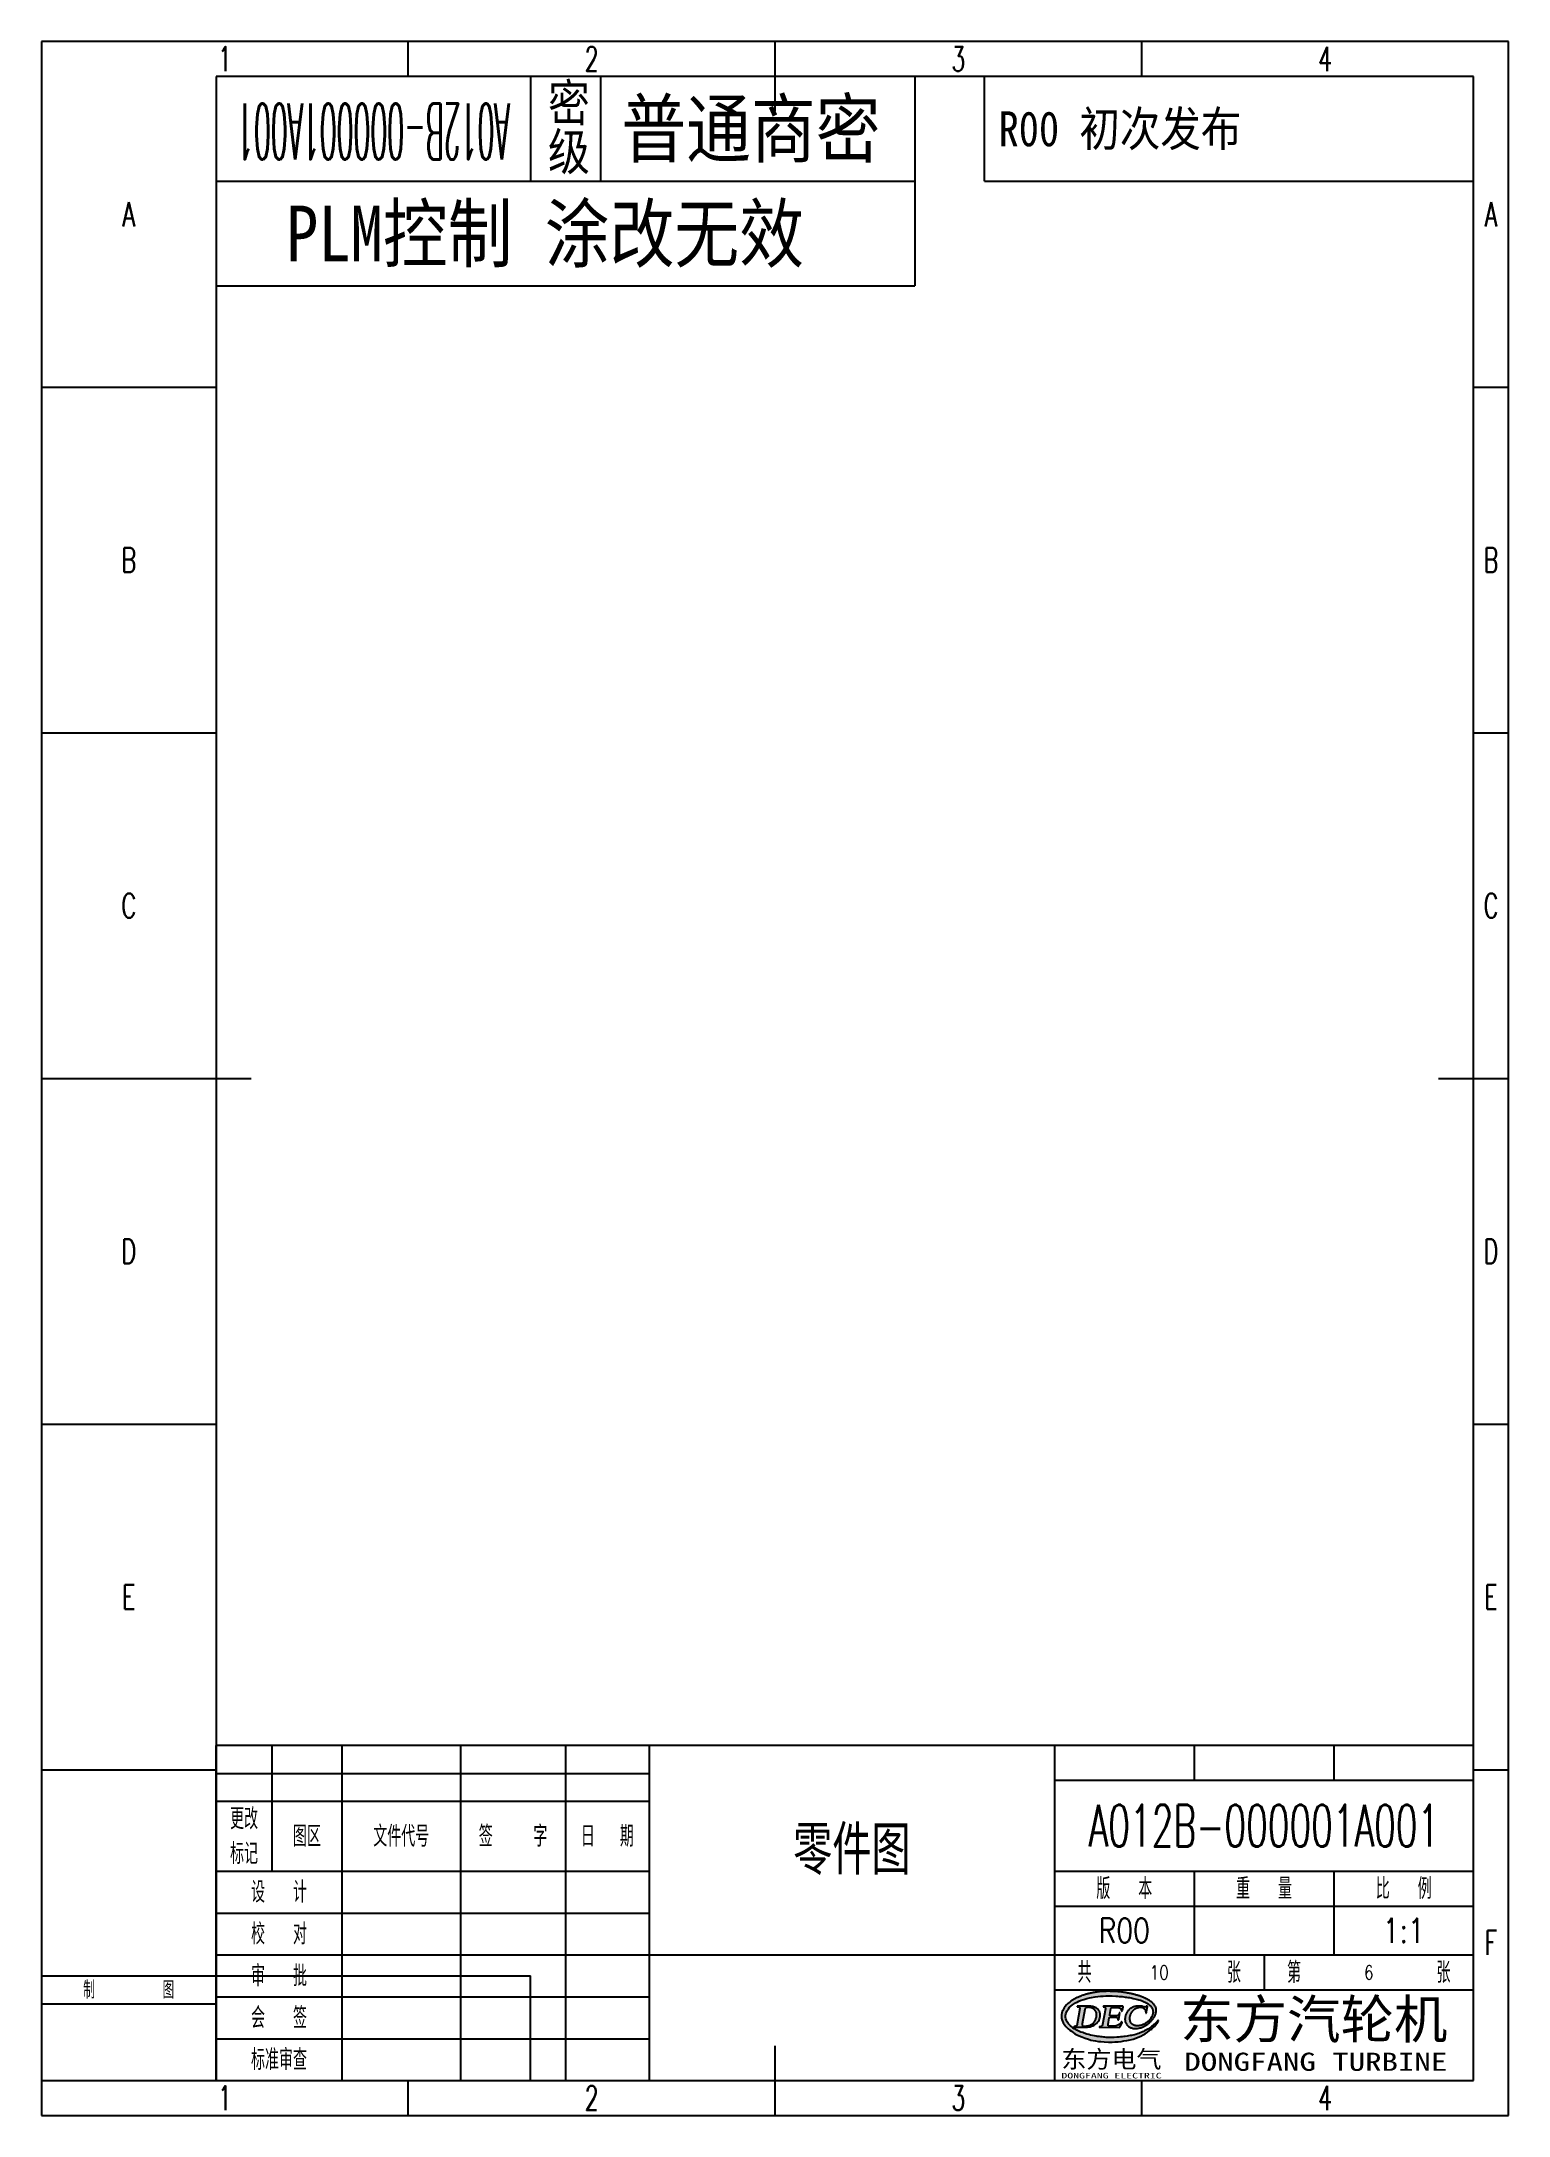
# Model space of a CAD drawing. Header units: millimetres. Extents: x 0 to 210, y 0 to 297.
import ezdxf
from ezdxf.enums import TextEntityAlignment as Align

# ---------------------------------------------------------------- set-up
doc = ezdxf.new("R2010")
doc.units = ezdxf.units.MM
doc.layers.add('PDM_Title', color=7, linetype='Continuous')
doc.styles.add('HZ', font='TXT.SHX', dxfattribs={"width": 0.667, "bigfont": 'HZTXT.SHX'})
doc.styles.add('pdmHT', font='SIMHEI.TTF')

# ---------------------------------------------------------------- blocks, each defined once
blk = doc.blocks.new('FitPDM_DWGFrame')
at = {"layer": 'PDM_Title'}
h = blk.add_hatch(color=2, dxfattribs=at)
h.paths.add_polyline_path([(148.2523, 15.6456), (148.2413, 15.6214), (148.2311, 15.599), (148.2437, 15.5754), (148.2556, 15.5533), (148.4718, 15.5535), (148.5135, 15.5293), (148.5547, 15.5055), (148.5859, 15.4603), (148.6223, 15.4077), (148.6289, 15.321), (148.2641, 13.1215), (148.2465, 13.0149), (148.1958, 12.9358), (148.1509, 12.8655), (148.0816, 12.797), (148.0027, 12.7544), (147.9086, 12.7529), (147.8229, 12.7339), (147.7541, 12.7188), (147.7339, 12.6724), (147.754, 12.6346), (147.7905, 12.6335), (149.504, 12.6335), (149.7114, 12.6452), (149.9226, 12.6838), (150.1291, 12.7216), (150.324, 12.7832), (150.482, 12.8478), (150.7003, 12.9566), (150.8751, 13.0717), (151.0142, 13.1835), (151.1687, 13.3507), (151.2947, 13.5115), (151.3803, 13.6606), (151.4492, 13.8395), (151.5063, 13.9877), (151.5335, 14.1988), (151.5402, 14.3801), (151.5284, 14.5662), (151.4981, 14.7475), (151.4377, 14.9194), (151.329, 15.0861), (151.1778, 15.2643), (150.9578, 15.4125), (150.7562, 15.5008), (150.4807, 15.5891), (150.2136, 15.6463), (149.9609, 15.6484)])
h.paths.add_polyline_path([(149.4508, 15.4115), (149.3983, 15.3464), (149.3719, 15.2712), (149.3359, 15.1691), (148.9932, 13.1381), (148.9683, 13.0326), (148.9674, 12.9388), (148.9742, 12.8804), (149.0489, 12.8316), (149.1391, 12.8029), (149.3206, 12.8014), (149.5174, 12.8068), (149.6397, 12.8249), (149.7729, 12.8447), (149.9065, 12.8824), (149.9974, 12.908), (150.096, 12.9358), (150.1813, 12.9782), (150.2776, 13.026), (150.3634, 13.0772), (150.4347, 13.1356), (150.5077, 13.1766), (150.5714, 13.2248), (150.6203, 13.2845), (150.68, 13.3573), (150.7176, 13.4201), (150.766, 13.501), (150.8059, 13.5674), (150.8324, 13.6116), (150.887, 13.7027), (150.9156, 13.7796), (150.9494, 13.8706), (150.976, 13.98), (150.9999, 14.0784), (151.0259, 14.1856), (151.0427, 14.2968), (151.0444, 14.3859), (151.0366, 14.4756), (151.0002, 14.6877), (150.9572, 14.8251), (150.9256, 14.8832), (150.8861, 14.9557), (150.844, 15.0101), (150.8145, 15.0604), (150.7626, 15.1205), (150.7189, 15.1709), (150.6593, 15.2245), (150.5753, 15.2915), (150.4972, 15.3231), (150.4016, 15.3721), (150.2673, 15.4241), (150.0767, 15.469), (149.938, 15.4857), (149.8072, 15.5013), (149.7179, 15.4904)], flags=0)
h.paths.add_polyline_path([(153.2065, 15.4518), (154.2414, 15.4392), (154.3114, 15.4126), (154.3879, 15.3787), (154.4401, 15.342), (154.4779, 15.3034), (154.5174, 15.2458), (154.5384, 15.2025), (154.5586, 15.1465), (154.5762, 15.044), (154.5997, 14.9714), (154.6157, 14.9517), (154.6358, 14.9502), (154.6677, 14.9534), (154.7064, 14.9777), (154.7399, 15.0204), (154.7588, 15.0734), (154.8327, 15.5401), (154.8267, 15.5885), (154.8074, 15.6177), (154.7796, 15.6406), (154.7521, 15.6536), (152.0239, 15.6536), (151.9846, 15.6254), (151.9796, 15.5875), (151.9964, 15.5529), (152.1208, 15.5418), (152.2098, 15.5213), (152.2769, 15.4803), (152.3123, 15.4314), (152.319, 15.3452), (152.3061, 15.2752), (151.8963, 13.0424), (151.871, 12.9634), (151.8354, 12.9017), (151.7933, 12.8463), (151.7488, 12.788), (151.6824, 12.7494), (151.6312, 12.7281), (151.5901, 12.7186), (151.4305, 12.7194), (151.4095, 12.7052), (151.4035, 12.6714), (151.4103, 12.6469), (151.4259, 12.6324), (154.307, 12.6262), (154.3491, 12.6382), (154.3978, 12.6784), (154.4228, 12.7081), (154.6782, 13.3009), (154.6921, 13.3336), (154.6904, 13.3651), (154.6728, 13.384), (154.6409, 13.3958), (154.5997, 13.3958), (154.5695, 13.3872), (154.533, 13.3502), (154.5013, 13.3019), (154.4661, 13.2484), (154.4278, 13.1898), (154.3474, 13.1307), (154.2455, 13.0557), (154.1653, 12.9967), (154.0985, 12.9555), (154.0217, 12.9082), (153.941, 12.872), (153.8822, 12.8405), (153.7999, 12.8231), (153.7243, 12.8058), (153.65, 12.7964), (152.8437, 12.79), (152.7759, 12.8141), (152.728, 12.8354), (152.7079, 12.8639), (152.7003, 12.9451), (152.7026, 13.055), (152.8571, 13.9885), (152.8654, 14.0383), (152.8826, 14.0664), (152.9086, 14.0876), (152.9781, 14.0957), (153.7105, 14.0957), (153.8321, 14.0795), (153.9304, 14.0566), (153.9933, 14.0117), (154.0319, 13.9604), (154.0715, 13.8997), (154.0858, 13.8414), (154.0823, 13.783), (154.0797, 13.7371), (154.0891, 13.6948), (154.1117, 13.6782), (154.1462, 13.6782), (154.18, 13.6883), (154.2069, 13.7057), (154.2244, 13.735), (154.3825, 14.6066), (154.3909, 14.6553), (154.3858, 14.6829), (154.3724, 14.6924), (154.3429, 14.7025), (154.3093, 14.7008), (154.2863, 14.6822), (154.2668, 14.6154), (154.248, 14.5503), (154.2303, 14.4896), (154.1973, 14.4415), (154.1548, 14.4044), (154.1187, 14.373), (154.0522, 14.3342), (153.9902, 14.298), (153.9229, 14.2743), (153.8651, 14.266), (152.9713, 14.2723), (152.9312, 14.2978), (152.9221, 14.3544), (152.9378, 14.4426), (153.0923, 15.313), (153.1014, 15.3629), (153.1165, 15.3864), (153.1375, 15.418)])
h.paths.add_polyline_path([(159.8166, 13.3903), (159.8619, 13.4507), (159.9029, 13.5055), (159.9092, 13.5236), (159.9121, 13.5425), (159.9111, 13.558), (159.8939, 13.5822), (159.8774, 13.6053), (159.8461, 13.6087), (159.8116, 13.5974), (159.7734, 13.565), (159.7296, 13.5074), (159.6867, 13.451), (159.6729, 13.4329), (159.5284, 13.2841), (159.3543, 13.1286), (159.2671, 13.0509), (159.174, 12.9666), (159.0614, 12.865), (158.9591, 12.7897), (158.8736, 12.7269), (158.7791, 12.6627), (158.5903, 12.5062), (158.46, 12.4295), (158.2715, 12.3187), (158.0881, 12.2107), (157.8958, 12.1153), (157.7274, 12.0317), (157.6362, 11.9864), (157.584, 11.9605), (157.409, 11.8989), (157.2558, 11.8275), (157.0602, 11.7553), (156.8745, 11.6866), (156.6605, 11.6229), (156.457, 11.5623), (156.2419, 11.5135), (156.0262, 11.4781), (155.8322, 11.4462), (155.6215, 11.3998), (155.4155, 11.3688), (155.1293, 11.3256), (154.9376, 11.2966), (154.7039, 11.2743), (154.471, 11.2521), (154.2081, 11.2271), (153.9156, 11.1991), (153.5675, 11.1826), (153.2058, 11.1802), (153.0281, 11.1664), (152.7902, 11.1641), (152.4015, 11.1814), (152.1973, 11.2044), (152.0613, 11.2198), (151.8258, 11.2463), (151.648, 11.2539), (151.4345, 11.2954), (151.137, 11.331), (150.954, 11.3781), (150.743, 11.4034), (150.4635, 11.4632), (150.1857, 11.5227), (149.9098, 11.5818), (149.6418, 11.6636), (149.2642, 11.7788), (149.0532, 11.8708), (148.7987, 11.9562), (148.5805, 12.0552), (148.4014, 12.1364), (148.2212, 12.2181), (148.0458, 12.3269), (147.8225, 12.4328), (147.6386, 12.564), (147.4761, 12.68), (147.3174, 12.8334), (147.1736, 12.9722), (147.023, 13.151), (146.936, 13.2543), (146.8123, 13.4395), (146.719, 13.6237), (146.6479, 13.8492), (146.6062, 14.0749), (146.6013, 14.335), (146.6381, 14.5607), (146.7043, 14.7956), (146.7873, 14.9521), (146.8704, 15.1088), (147.013, 15.2997), (147.1576, 15.4935), (147.3367, 15.6611), (147.5893, 15.8591), (147.8886, 16.0525), (147.9909, 16.1187), (148.2319, 16.2413), (148.4782, 16.3666), (148.8467, 16.5151), (149.2294, 16.6234), (149.6311, 16.7369), (150.0065, 16.8431), (150.3159, 16.9042), (150.8284, 16.981), (151.2307, 17.0414), (151.6182, 17.0755), (151.9976, 17.1088), (152.3374, 17.1387), (153.2491, 17.1307), (153.796, 17.0985), (154.0159, 17.085), (154.2649, 17.0563), (154.4673, 17.0447), (154.7038, 17.0312), (154.9171, 16.9963), (155.1064, 16.9653), (155.3402, 16.9445), (155.5217, 16.9111), (155.7547, 16.8847), (155.9937, 16.8325), (156.2561, 16.7753), (156.5154, 16.7188), (156.7086, 16.661), (156.9281, 16.6122), (157.1005, 16.5739), (157.2971, 16.5301), (157.4628, 16.4672), (157.6467, 16.3973), (157.7632, 16.3337), (157.8681, 16.2958), (157.9759, 16.2497), (158.0655, 16.1887), (158.1465, 16.1461), (158.2483, 16.0925), (158.3585, 16.0162), (158.4585, 15.947), (158.5333, 15.8758), (158.6191, 15.8136), (158.6872, 15.7417), (158.8023, 15.649), (158.8672, 15.5576), (158.9065, 15.4833), (158.9538, 15.416), (158.998, 15.3412), (159.0351, 15.2786), (159.0568, 15.1973), (159.0863, 15.1133), (159.1054, 15.0046), (159.1115, 14.821), (159.1092, 14.6664), (159.0901, 14.5426), (159.0607, 14.454), (159.0414, 14.3631), (159.0095, 14.2624), (158.9538, 14.1495), (158.9047, 14.0765), (158.8229, 13.9401), (158.745, 13.8382), (158.6788, 13.7386), (158.5718, 13.6357), (158.4907, 13.5576), (158.4026, 13.4734), (158.3364, 13.41), (158.2287, 13.3313), (158.1463, 13.271), (158.0604, 13.2082), (157.9675, 13.1574), (157.8363, 13.0993), (157.759, 13.0551), (157.6787, 13.0194), (157.5935, 12.9735), (157.4898, 12.9349), (157.3531, 12.9078), (157.2201, 12.8815), (157.0711, 12.8432), (156.8743, 12.8408), (156.653, 12.8448), (156.558, 12.8719), (156.4402, 12.8961), (156.3595, 12.9349), (156.2891, 12.9686), (156.2208, 13.0114), (156.1585, 13.0505), (156.1203, 13.0891), (156.0803, 13.1172), (156.0441, 13.1414), (156.0098, 13.1886), (155.9815, 13.2274), (155.9601, 13.2732), (155.9258, 13.3152), (155.8951, 13.3786), (155.8767, 13.4372), (155.8553, 13.5054), (155.8404, 13.5822), (155.8238, 13.6676), (155.8059, 13.7595), (155.7895, 13.8969), (155.7895, 14.0288), (155.8164, 14.1283), (155.8258, 14.1991), (155.8424, 14.2728), (155.8749, 14.3551), (155.9012, 14.4408), (155.9253, 14.5191), (155.9633, 14.5806), (155.986, 14.6398), (156.0185, 14.7003), (156.0387, 14.7579), (156.0596, 14.7918), (156.0959, 14.8298), (156.1174, 14.8665), (156.1567, 14.9), (156.1806, 14.9203), (156.1934, 14.9472), (156.2149, 14.9742), (156.2351, 15.0099), (156.2528, 15.0261), (156.2725, 15.0513), (156.3154, 15.0888), (156.3547, 15.1435), (156.4543, 15.213), (156.5312, 15.2667), (156.6273, 15.3236), (156.7168, 15.3765), (156.7965, 15.4133), (156.8664, 15.4357), (156.9784, 15.4717), (157.0595, 15.4902), (157.1196, 15.5195), (157.2331, 15.5224), (157.3833, 15.5172), (157.463, 15.5004), (157.5525, 15.4671), (157.6322, 15.4464), (157.7101, 15.4112), (157.772, 15.3732), (157.8192, 15.3312), (157.8744, 15.2822), (157.9202, 15.2248), (157.9596, 15.1754), (157.9851, 15.1269), (158.0011, 15.0757), (158.0269, 15.0222), (158.03, 14.9548), (158.0539, 14.8634), (158.068, 14.7811), (158.0717, 14.7011), (158.0833, 14.6844), (158.0993, 14.6775), (158.1361, 14.6723), (158.1526, 14.6815), (158.1655, 14.7028), (158.1686, 14.7823), (158.1809, 14.8968), (158.2995, 15.6083), (158.2995, 15.6417), (158.2804, 15.663), (158.2553, 15.6785), (158.2155, 15.6791), (158.178, 15.6641), (158.1535, 15.6417), (158.1333, 15.6123), (158.1156, 15.5866), (158.0879, 15.5709), (158.0443, 15.5536), (157.9997, 15.5359), (157.9512, 15.5385), (157.8807, 15.5488), (157.8218, 15.5673), (157.7305, 15.5868), (157.6254, 15.6093), (157.5404, 15.641), (157.4306, 15.6538), (157.3148, 15.6613), (157.1621, 15.6786), (157.0035, 15.6808), (156.8422, 15.6635), (156.6803, 15.6526), (156.578, 15.633), (156.4958, 15.6082), (156.3873, 15.5846), (156.2978, 15.5519), (156.2248, 15.5162), (156.153, 15.4955), (156.0599, 15.4411), (155.9706, 15.3889), (155.9038, 15.3499), (155.8489, 15.3006), (155.801, 15.2575), (155.7355, 15.2131), (155.656, 15.1297), (155.5814, 15.0515), (155.5241, 14.9777), (155.4817, 14.9231), (155.4254, 14.8656), (155.3809, 14.7971), (155.3423, 14.724), (155.3037, 14.6509), (155.2656, 14.5576), (155.2294, 14.4886), (155.1924, 14.3868), (155.171, 14.3056), (155.1654, 14.2475), (155.1458, 14.1957), (155.1351, 14.0928), (155.1124, 14.0047), (155.1075, 13.9299), (155.1014, 13.8384), (155.0895, 13.8044), (155.0987, 13.7699), (155.1086, 13.6755), (155.1176, 13.5883), (155.1447, 13.4965), (155.145, 13.408), (155.1634, 13.332), (155.2051, 13.2325), (155.2511, 13.1576), (155.3015, 13.0756), (155.3402, 13.0247), (155.3886, 12.9611), (155.4359, 12.9153), (155.4978, 12.8469), (155.5474, 12.7919), (155.6201, 12.7394), (155.6998, 12.6817), (155.7771, 12.6346), (155.8501, 12.6047), (155.9211, 12.5755), (156.0365, 12.5361), (156.1528, 12.4965), (156.2688, 12.4772), (156.4172, 12.4662), (156.5684, 12.4628), (156.742, 12.4715), (156.906, 12.4796), (157.0687, 12.5014), (157.222, 12.5348), (157.3307, 12.5585), (157.4141, 12.5767), (157.4875, 12.61), (157.6114, 12.6514), (157.6788, 12.6952), (157.7678, 12.7274), (157.8695, 12.7861), (157.94, 12.8327), (158.0142, 12.8716), (158.1099, 12.9251), (158.1828, 12.9868), (158.2858, 13.0523), (158.3545, 13.1036), (158.414, 13.148), (158.4569, 13.1715), (158.5323, 13.2394), (158.6071, 13.2923), (158.6728, 13.3505), (158.7249, 13.4063), (158.7684, 13.4413), (158.8272, 13.4989), (158.8487, 13.5398), (158.9085, 13.5904), (158.9447, 13.6468), (158.9839, 13.6716), (159.0066, 13.7073), (159.0428, 13.7424), (159.0636, 13.7827), (159.0974, 13.827), (159.1372, 13.869), (159.1611, 13.9133), (159.2005, 13.9692), (159.2391, 14.0325), (159.2771, 14.0716), (159.3126, 14.1389), (159.3593, 14.1862), (159.3806, 14.2366), (159.3984, 14.2844), (159.4186, 14.3466), (159.437, 14.4031), (159.4731, 14.4795), (159.4991, 14.5501), (159.5187, 14.629), (159.5359, 14.698), (159.5572, 14.7836), (159.5728, 14.8723), (159.5764, 15.0347), (159.5697, 15.248), (159.5513, 15.3654), (159.5175, 15.4527), (159.4935, 15.5357), (159.4555, 15.5926), (159.4316, 15.6536), (159.3905, 15.7187), (159.3356, 15.7917), (159.2967, 15.8435), (159.2555, 15.8982), (159.2019, 15.9529), (159.1382, 16.0433), (159.0642, 16.1047), (159.0018, 16.1709), (158.9379, 16.2146), (158.8644, 16.2797), (158.7907, 16.3449), (158.7106, 16.3982), (158.6475, 16.4494), (158.5696, 16.4885), (158.5046, 16.5288), (158.4126, 16.5794), (158.3354, 16.622), (158.2686, 16.6564), (158.1964, 16.6935), (158.116, 16.7277), (158.0571, 16.7663), (158.0161, 16.7841), (157.9559, 16.8014), (157.8572, 16.8592), (157.7647, 16.8921), (157.6875, 16.9295), (157.5887, 16.9634), (157.509, 17.0025), (157.427, 17.0265), (157.3509, 17.0599), (157.2663, 17.0979), (157.1848, 17.1157), (157.0891, 17.1508), (157.005, 17.1727), (156.9193, 17.2075), (156.8242, 17.2409), (156.7212, 17.2575), (156.625, 17.292), (156.5323, 17.3162), (156.4276, 17.3366), (156.3295, 17.3735), (156.2173, 17.3936), (156.1207, 17.4109), (156.0352, 17.431), (155.9518, 17.4506), (155.8206, 17.4697), (155.739, 17.4887), (155.6447, 17.5036), (155.5686, 17.5255), (155.4577, 17.5441), (155.3811, 17.5643), (155.2652, 17.5815), (155.1131, 17.5982), (155.0034, 17.6185), (154.9117, 17.6354), (154.8043, 17.6552), (154.6656, 17.6703), (154.4909, 17.6892), (154.3421, 17.7053), (154.1396, 17.7273), (153.9489, 17.7383), (153.7472, 17.7429), (153.5438, 17.7538), (153.2722, 17.7625), (152.9627, 17.7723), (152.6075, 17.7836), (152.3732, 17.775), (152.1047, 17.7531), (151.8784, 17.752), (151.619, 17.7405), (151.4101, 17.7208), (151.2409, 17.6903), (151.0545, 17.6706), (150.9012, 17.6481), (150.7988, 17.6251), (150.7112, 17.6054), (150.6059, 17.5928), (150.4772, 17.5708), (150.3937, 17.553), (150.2532, 17.523), (150.1427, 17.4993), (150.0578, 17.4758), (149.9462, 17.4522), (149.8219, 17.4319), (149.7348, 17.4077), (149.6468, 17.3834), (149.5432, 17.3546), (149.4339, 17.3243), (149.3258, 17.2942), (149.2388, 17.2562), (149.1762, 17.2383), (149.0923, 17.2144), (148.9941, 17.1739), (148.9082, 17.1567), (148.8469, 17.1201), (148.7789, 17.0988), (148.6954, 17.0649), (148.6036, 17.0275), (148.5178, 16.9926), (148.4272, 16.9556), (148.3401, 16.9201), (148.2543, 16.877), (148.1675, 16.8336), (148.0812, 16.7902), (147.9955, 16.7472), (147.9085, 16.7085), (147.8362, 16.6613), (147.7454, 16.6193), (147.665, 16.5704), (147.5707, 16.5249), (147.5008, 16.4797), (147.4286, 16.4328), (147.3537, 16.3743), (147.2444, 16.3015), (147.0873, 16.171), (146.9121, 16.0179), (146.707, 15.8386), (146.5452, 15.6347), (146.3876, 15.4359), (146.2927, 15.2387), (146.1871, 15.0197), (146.1206, 14.8816), (146.072, 14.6714), (146.0228, 14.4596), (146.013, 14.3009), (146.0065, 14.1948), (146, 14.0894), (146.0058, 13.9982), (146.0621, 13.7346), (146.1405, 13.5274), (146.2682, 13.2705), (146.3858, 13.0979), (146.506, 12.9217), (146.6556, 12.7479), (146.8071, 12.5721), (146.9843, 12.4096), (147.1816, 12.2285), (147.4209, 12.0625), (147.6834, 11.8802), (147.932, 11.7078), (148.1856, 11.5747), (148.5265, 11.4251), (148.9038, 11.2595), (149.3825, 11.0751), (149.8698, 10.9209), (150.2122, 10.8125), (150.564, 10.7394), (150.8882, 10.6721), (151.2875, 10.622), (151.6254, 10.5796), (152.1366, 10.5461), (152.7586, 10.5051), (153.2672, 10.5), (153.6351, 10.5368), (154.1224, 10.5622), (154.554, 10.622), (154.952, 10.6772), (155.3852, 10.7372), (155.8488, 10.8522), (156.2655, 10.9556), (156.6606, 11.0986), (156.9855, 11.2161), (157.3509, 11.3835), (157.699, 11.5429), (158.0009, 11.715), (158.3395, 11.9372), (158.6266, 12.1536), (158.8215, 12.3007), (158.9216, 12.3761), (158.9989, 12.4529), (159.1367, 12.5864), (159.3182, 12.7706), (159.461, 12.9528), (159.5626, 13.0826), (159.6732, 13.1984)])
at = {"layer": 'PDM_Title', "color": 2}
for p, q in [((210, 297), (0, 297)), ((0, 297), (0, 0)), ((52.5, 292), (52.5, 297)), ((157.5, 292), (157.5, 297)), ((210, 0), (210, 297)), ((0, 247.5), (25, 247.5)), ((205, 247.5), (210, 247.5)), ((0, 198), (25, 198)), ((205, 198), (210, 198)), ((0, 99), (25, 99)), ((205, 99), (210, 99)), ((33, 35), (33, 53)), ((43, 53), (43, 5)), ((60, 53), (60, 5)), ((75, 53), (75, 5)), ((87, 53), (87, 5)), ((145, 53), (145, 23)), ((145, 53), (145, 5)), ((165, 53), (165, 48)), ((185, 53), (185, 48)), ((0, 49.5), (25, 49.5)), ((25, 49), (87, 49)), ((145, 48), (205, 48)), ((205, 49.5), (210, 49.5)), ((25, 45), (87, 45)), ((25, 35), (87, 35)), ((145, 35), (205, 35)), ((165, 35), (165, 23)), ((185, 35), (185, 23)), ((145, 30), (205, 30)), ((25, 29), (87, 29)), ((25, 23), (87, 23)), ((87, 23), (145, 23)), ((145, 23), (205, 23)), ((175, 23), (175, 18)), ((0, 20), (25, 20)), ((145, 18), (205, 18)), ((0, 16), (25, 16)), ((25, 17), (87, 17)), ((146.1206, 14.8816), (146.072, 14.6714)), ((146.1871, 15.0197), (146.1206, 14.8816)), ((146.2927, 15.2387), (146.1871, 15.0197)), ((146.3876, 15.4359), (146.2927, 15.2387)), ((146.5452, 15.6347), (146.3876, 15.4359)), ((146.707, 15.8386), (146.5452, 15.6347)), ((146.7043, 14.7956), (146.7873, 14.9521)), ((146.9121, 16.0179), (146.707, 15.8386)), ((146.7873, 14.9521), (146.8704, 15.1088)), ((146.8704, 15.1088), (147.013, 15.2997)), ((147.0873, 16.171), (146.9121, 16.0179)), ((147.013, 15.2997), (147.1576, 15.4935)), ((147.2444, 16.3015), (147.0873, 16.171)), ((147.1576, 15.4935), (147.3367, 15.6611)), ((147.3537, 16.3743), (147.2444, 16.3015)), ((147.3367, 15.6611), (147.5893, 15.8591)), ((147.4286, 16.4328), (147.3537, 16.3743)), ((147.5008, 16.4797), (147.4286, 16.4328)), ((147.5707, 16.5249), (147.5008, 16.4797)), ((147.665, 16.5704), (147.5707, 16.5249)), ((147.5893, 15.8591), (147.8886, 16.0525)), ((147.7454, 16.6193), (147.665, 16.5704)), ((147.8362, 16.6613), (147.7454, 16.6193)), ((147.9085, 16.7085), (147.8362, 16.6613)), ((147.8886, 16.0525), (147.9909, 16.1187)), ((147.9955, 16.7472), (147.9085, 16.7085)), ((147.9909, 16.1187), (148.2319, 16.2413)), ((148.0812, 16.7902), (147.9955, 16.7472)), ((148.1675, 16.8336), (148.0812, 16.7902)), ((148.2543, 16.877), (148.1675, 16.8336)), ((148.2413, 15.6214), (148.2311, 15.599)), ((148.2311, 15.599), (148.2437, 15.5754)), ((148.2319, 16.2413), (148.4782, 16.3666)), ((148.2523, 15.6456), (148.2413, 15.6214)), ((148.2437, 15.5754), (148.2556, 15.5533)), ((149.9609, 15.6484), (148.2523, 15.6456)), ((148.3401, 16.9201), (148.2543, 16.877)), ((148.2556, 15.5533), (148.4718, 15.5535)), ((148.6289, 15.321), (148.2641, 13.1215)), ((148.4272, 16.9556), (148.3401, 16.9201)), ((148.5178, 16.9926), (148.4272, 16.9556)), ((148.4718, 15.5535), (148.5135, 15.5293)), ((148.4782, 16.3666), (148.8467, 16.5151)), ((148.5135, 15.5293), (148.5547, 15.5055)), ((148.6036, 17.0275), (148.5178, 16.9926)), ((148.5547, 15.5055), (148.5859, 15.4603)), ((148.5859, 15.4603), (148.6223, 15.4077)), ((148.6954, 17.0649), (148.6036, 17.0275)), ((148.6223, 15.4077), (148.6289, 15.321)), ((148.7789, 17.0988), (148.6954, 17.0649)), ((148.8469, 17.1201), (148.7789, 17.0988)), ((148.8467, 16.5151), (149.2294, 16.6234)), ((148.9082, 17.1567), (148.8469, 17.1201)), ((148.9941, 17.1739), (148.9082, 17.1567)), ((149.3359, 15.1691), (148.9932, 13.1381)), ((149.0923, 17.2144), (148.9941, 17.1739)), ((149.1762, 17.2383), (149.0923, 17.2144)), ((149.2388, 17.2562), (149.1762, 17.2383)), ((149.2294, 16.6234), (149.6311, 16.7369)), ((149.3258, 17.2942), (149.2388, 17.2562)), ((149.4339, 17.3243), (149.3258, 17.2942)), ((149.3719, 15.2712), (149.3359, 15.1691)), ((149.3983, 15.3464), (149.3719, 15.2712)), ((149.4508, 15.4115), (149.3983, 15.3464)), ((149.5432, 17.3546), (149.4339, 17.3243)), ((149.7179, 15.4904), (149.4508, 15.4115)), ((149.6468, 17.3834), (149.5432, 17.3546)), ((149.6311, 16.7369), (150.0065, 16.8431)), ((149.7348, 17.4077), (149.6468, 17.3834)), ((149.8072, 15.5013), (149.7179, 15.4904)), ((149.8219, 17.4319), (149.7348, 17.4077)), ((149.938, 15.4857), (149.8072, 15.5013)), ((149.9462, 17.4522), (149.8219, 17.4319)), ((150.0767, 15.469), (149.938, 15.4857)), ((150.0578, 17.4758), (149.9462, 17.4522)), ((150.2136, 15.6463), (149.9609, 15.6484)), ((150.0065, 16.8431), (150.3159, 16.9042)), ((150.1427, 17.4993), (150.0578, 17.4758)), ((150.2673, 15.4241), (150.0767, 15.469)), ((150.2532, 17.523), (150.1427, 17.4993)), ((150.4807, 15.5891), (150.2136, 15.6463)), ((150.3937, 17.553), (150.2532, 17.523)), ((150.4016, 15.3721), (150.2673, 15.4241)), ((150.3159, 16.9042), (150.8284, 16.981)), ((150.4772, 17.5708), (150.3937, 17.553)), ((150.4972, 15.3231), (150.4016, 15.3721)), ((150.6059, 17.5928), (150.4772, 17.5708)), ((150.7562, 15.5008), (150.4807, 15.5891)), ((150.5753, 15.2915), (150.4972, 15.3231)), ((150.6593, 15.2245), (150.5753, 15.2915)), ((150.7112, 17.6054), (150.6059, 17.5928)), ((150.7189, 15.1709), (150.6593, 15.2245)), ((150.7988, 17.6251), (150.7112, 17.6054)), ((150.7626, 15.1205), (150.7189, 15.1709)), ((150.9578, 15.4125), (150.7562, 15.5008)), ((150.8145, 15.0604), (150.7626, 15.1205)), ((150.9012, 17.6481), (150.7988, 17.6251)), ((150.844, 15.0101), (150.8145, 15.0604)), ((150.8284, 16.981), (151.2307, 17.0414)), ((150.8861, 14.9557), (150.844, 15.0101)), ((150.9256, 14.8832), (150.8861, 14.9557)), ((151.0545, 17.6706), (150.9012, 17.6481)), ((150.9572, 14.8251), (150.9256, 14.8832)), ((151.1778, 15.2643), (150.9578, 15.4125)), ((151.2409, 17.6903), (151.0545, 17.6706)), ((151.329, 15.0861), (151.1778, 15.2643)), ((151.2307, 17.0414), (151.6182, 17.0755)), ((151.4101, 17.7208), (151.2409, 17.6903)), ((151.4377, 14.9194), (151.329, 15.0861)), ((151.619, 17.7405), (151.4101, 17.7208)), ((151.4981, 14.7475), (151.4377, 14.9194)), ((151.6182, 17.0755), (151.9976, 17.1088)), ((151.8784, 17.752), (151.619, 17.7405)), ((152.1047, 17.7531), (151.8784, 17.752)), ((152.3061, 15.2752), (151.8963, 13.0424)), ((151.9846, 15.6254), (151.9796, 15.5875)), ((151.9796, 15.5875), (151.9964, 15.5529)), ((152.0239, 15.6536), (151.9846, 15.6254)), ((151.9964, 15.5529), (152.1208, 15.5418)), ((151.9976, 17.1088), (152.3374, 17.1387)), ((154.7521, 15.6536), (152.0239, 15.6536)), ((152.3732, 17.775), (152.1047, 17.7531)), ((152.1208, 15.5418), (152.2098, 15.5213)), ((152.2098, 15.5213), (152.2769, 15.4803)), ((152.2769, 15.4803), (152.3123, 15.4314)), ((152.319, 15.3452), (152.3061, 15.2752)), ((152.3123, 15.4314), (152.319, 15.3452)), ((152.3374, 17.1387), (153.2491, 17.1307)), ((152.6075, 17.7836), (152.3732, 17.775)), ((152.9627, 17.7723), (152.6075, 17.7836)), ((152.9378, 14.4426), (153.0923, 15.313)), ((153.2722, 17.7625), (152.9627, 17.7723)), ((153.0923, 15.313), (153.1014, 15.3629)), ((153.1014, 15.3629), (153.1165, 15.3864)), ((153.1165, 15.3864), (153.1375, 15.418)), ((153.1375, 15.418), (153.2065, 15.4518)), ((153.2065, 15.4518), (154.2414, 15.4392)), ((153.2491, 17.1307), (153.796, 17.0985)), ((153.5438, 17.7538), (153.2722, 17.7625)), ((153.7472, 17.7429), (153.5438, 17.7538)), ((153.9489, 17.7383), (153.7472, 17.7429)), ((153.796, 17.0985), (154.0159, 17.085)), ((154.1396, 17.7273), (153.9489, 17.7383)), ((154.0159, 17.085), (154.2649, 17.0563)), ((154.3421, 17.7053), (154.1396, 17.7273)), ((154.2414, 15.4392), (154.3114, 15.4126)), ((154.2649, 17.0563), (154.4673, 17.0447)), ((154.3114, 15.4126), (154.3879, 15.3787)), ((154.4909, 17.6892), (154.3421, 17.7053)), ((154.3879, 15.3787), (154.4401, 15.342)), ((154.4401, 15.342), (154.4779, 15.3034)), ((154.4673, 17.0447), (154.7038, 17.0312)), ((154.4779, 15.3034), (154.5174, 15.2458)), ((154.6656, 17.6703), (154.4909, 17.6892)), ((154.5174, 15.2458), (154.5384, 15.2025)), ((154.5384, 15.2025), (154.5586, 15.1465)), ((154.5586, 15.1465), (154.5762, 15.044)), ((154.5762, 15.044), (154.5997, 14.9714)), ((154.5997, 14.9714), (154.6157, 14.9517)), ((154.6157, 14.9517), (154.6358, 14.9502)), ((154.6358, 14.9502), (154.6677, 14.9534)), ((154.8043, 17.6552), (154.6656, 17.6703)), ((154.6677, 14.9534), (154.7064, 14.9777)), ((154.7038, 17.0312), (154.9171, 16.9963)), ((154.7064, 14.9777), (154.7399, 15.0204)), ((154.7399, 15.0204), (154.7588, 15.0734)), ((154.7796, 15.6406), (154.7521, 15.6536)), ((154.7588, 15.0734), (154.8327, 15.5401)), ((154.8074, 15.6177), (154.7796, 15.6406)), ((154.9117, 17.6354), (154.8043, 17.6552)), ((154.8267, 15.5885), (154.8074, 15.6177)), ((154.8327, 15.5401), (154.8267, 15.5885)), ((155.0034, 17.6185), (154.9117, 17.6354)), ((154.9171, 16.9963), (155.1064, 16.9653)), ((155.1131, 17.5982), (155.0034, 17.6185)), ((155.1064, 16.9653), (155.3402, 16.9445)), ((155.2652, 17.5815), (155.1131, 17.5982)), ((155.3811, 17.5643), (155.2652, 17.5815)), ((155.3402, 16.9445), (155.5217, 16.9111)), ((155.4254, 14.8656), (155.3809, 14.7971)), ((155.4577, 17.5441), (155.3811, 17.5643)), ((155.4817, 14.9231), (155.4254, 14.8656)), ((155.5686, 17.5255), (155.4577, 17.5441)), ((155.5241, 14.9777), (155.4817, 14.9231)), ((155.5217, 16.9111), (155.7547, 16.8847)), ((155.5814, 15.0515), (155.5241, 14.9777)), ((155.6447, 17.5036), (155.5686, 17.5255)), ((155.656, 15.1297), (155.5814, 15.0515)), ((155.739, 17.4887), (155.6447, 17.5036)), ((155.7355, 15.2131), (155.656, 15.1297)), ((155.801, 15.2575), (155.7355, 15.2131)), ((155.8206, 17.4697), (155.739, 17.4887)), ((155.7547, 16.8847), (155.9937, 16.8325)), ((155.8489, 15.3006), (155.801, 15.2575)), ((155.9518, 17.4506), (155.8206, 17.4697)), ((155.9038, 15.3499), (155.8489, 15.3006)), ((155.9706, 15.3889), (155.9038, 15.3499)), ((156.0352, 17.431), (155.9518, 17.4506)), ((156.0599, 15.4411), (155.9706, 15.3889)), ((155.9937, 16.8325), (156.2561, 16.7753)), ((156.1207, 17.4109), (156.0352, 17.431)), ((156.153, 15.4955), (156.0599, 15.4411)), ((156.0959, 14.8298), (156.1174, 14.8665)), ((156.1174, 14.8665), (156.1567, 14.9)), ((156.2173, 17.3936), (156.1207, 17.4109)), ((156.2248, 15.5162), (156.153, 15.4955)), ((156.1567, 14.9), (156.1806, 14.9203)), ((156.1806, 14.9203), (156.1934, 14.9472)), ((156.1934, 14.9472), (156.2149, 14.9742)), ((156.2149, 14.9742), (156.2351, 15.0099)), ((156.3295, 17.3735), (156.2173, 17.3936)), ((156.2978, 15.5519), (156.2248, 15.5162)), ((156.2351, 15.0099), (156.2528, 15.0261)), ((156.2528, 15.0261), (156.2725, 15.0513)), ((156.2561, 16.7753), (156.5154, 16.7188)), ((156.2725, 15.0513), (156.3154, 15.0888)), ((156.3873, 15.5846), (156.2978, 15.5519)), ((156.3154, 15.0888), (156.3547, 15.1435)), ((156.4276, 17.3366), (156.3295, 17.3735)), ((156.3547, 15.1435), (156.4543, 15.213)), ((156.4958, 15.6082), (156.3873, 15.5846)), ((156.5323, 17.3162), (156.4276, 17.3366)), ((156.4543, 15.213), (156.5312, 15.2667)), ((156.578, 15.633), (156.4958, 15.6082)), ((156.5154, 16.7188), (156.7086, 16.661)), ((156.5312, 15.2667), (156.6273, 15.3236)), ((156.625, 17.292), (156.5323, 17.3162)), ((156.6803, 15.6526), (156.578, 15.633)), ((156.7212, 17.2575), (156.625, 17.292)), ((156.6273, 15.3236), (156.7168, 15.3765)), ((156.8422, 15.6635), (156.6803, 15.6526)), ((156.7086, 16.661), (156.9281, 16.6122)), ((156.7168, 15.3765), (156.7965, 15.4133)), ((156.8242, 17.2409), (156.7212, 17.2575)), ((156.7965, 15.4133), (156.8664, 15.4357)), ((156.9193, 17.2075), (156.8242, 17.2409)), ((157.0035, 15.6808), (156.8422, 15.6635)), ((156.8664, 15.4357), (156.9784, 15.4717)), ((157.005, 17.1727), (156.9193, 17.2075)), ((156.9281, 16.6122), (157.1005, 16.5739)), ((156.9784, 15.4717), (157.0595, 15.4902)), ((157.1621, 15.6786), (157.0035, 15.6808)), ((157.0891, 17.1508), (157.005, 17.1727)), ((157.0595, 15.4902), (157.1196, 15.5195)), ((157.1848, 17.1157), (157.0891, 17.1508)), ((157.1005, 16.5739), (157.2971, 16.5301)), ((157.1196, 15.5195), (157.2331, 15.5224)), ((157.3148, 15.6613), (157.1621, 15.6786)), ((157.2663, 17.0979), (157.1848, 17.1157)), ((157.2331, 15.5224), (157.3833, 15.5172)), ((157.3509, 17.0599), (157.2663, 17.0979)), ((157.2971, 16.5301), (157.4628, 16.4672)), ((157.4306, 15.6538), (157.3148, 15.6613)), ((157.427, 17.0265), (157.3509, 17.0599)), ((157.3833, 15.5172), (157.463, 15.5004)), ((157.509, 17.0025), (157.427, 17.0265)), ((157.5404, 15.641), (157.4306, 15.6538)), ((157.4628, 16.4672), (157.6467, 16.3973)), ((157.463, 15.5004), (157.5525, 15.4671)), ((157.5887, 16.9634), (157.509, 17.0025)), ((157.6254, 15.6093), (157.5404, 15.641)), ((157.5525, 15.4671), (157.6322, 15.4464)), ((157.6875, 16.9295), (157.5887, 16.9634)), ((157.7305, 15.5868), (157.6254, 15.6093)), ((157.6322, 15.4464), (157.7101, 15.4112)), ((157.6467, 16.3973), (157.7632, 16.3337)), ((157.7647, 16.8921), (157.6875, 16.9295)), ((157.7101, 15.4112), (157.772, 15.3732)), ((157.8218, 15.5673), (157.7305, 15.5868)), ((157.7632, 16.3337), (157.8681, 16.2958)), ((157.8572, 16.8592), (157.7647, 16.8921)), ((157.772, 15.3732), (157.8192, 15.3312)), ((157.8192, 15.3312), (157.8744, 15.2822)), ((157.8807, 15.5488), (157.8218, 15.5673)), ((157.9559, 16.8014), (157.8572, 16.8592)), ((157.8681, 16.2958), (157.9759, 16.2497)), ((157.8744, 15.2822), (157.9202, 15.2248)), ((157.9512, 15.5385), (157.8807, 15.5488)), ((157.9202, 15.2248), (157.9596, 15.1754)), ((157.9997, 15.5359), (157.9512, 15.5385)), ((158.0161, 16.7841), (157.9559, 16.8014)), ((157.9596, 15.1754), (157.9851, 15.1269)), ((157.9759, 16.2497), (158.0655, 16.1887)), ((157.9851, 15.1269), (158.0011, 15.0757)), ((158.0443, 15.5536), (157.9997, 15.5359)), ((158.0011, 15.0757), (158.0269, 15.0222)), ((158.0571, 16.7663), (158.0161, 16.7841)), ((158.0269, 15.0222), (158.03, 14.9548)), ((158.03, 14.9548), (158.0539, 14.8634)), ((158.0879, 15.5709), (158.0443, 15.5536)), ((158.0539, 14.8634), (158.068, 14.7811)), ((158.116, 16.7277), (158.0571, 16.7663)), ((158.0655, 16.1887), (158.1465, 16.1461)), ((158.1156, 15.5866), (158.0879, 15.5709)), ((158.1333, 15.6123), (158.1156, 15.5866)), ((158.1964, 16.6935), (158.116, 16.7277)), ((158.1535, 15.6417), (158.1333, 15.6123)), ((158.1465, 16.1461), (158.2483, 16.0925)), ((158.178, 15.6641), (158.1535, 15.6417)), ((158.1686, 14.7823), (158.1809, 14.8968)), ((158.2155, 15.6791), (158.178, 15.6641)), ((158.1809, 14.8968), (158.2995, 15.6083)), ((158.2686, 16.6564), (158.1964, 16.6935)), ((158.2553, 15.6785), (158.2155, 15.6791)), ((158.2483, 16.0925), (158.3585, 16.0162)), ((158.2804, 15.663), (158.2553, 15.6785)), ((158.3354, 16.622), (158.2686, 16.6564)), ((158.2995, 15.6417), (158.2804, 15.663)), ((158.2995, 15.6083), (158.2995, 15.6417)), ((158.4126, 16.5794), (158.3354, 16.622)), ((158.3585, 16.0162), (158.4585, 15.947)), ((158.5046, 16.5288), (158.4126, 16.5794)), ((158.4585, 15.947), (158.5333, 15.8758)), ((158.5696, 16.4885), (158.5046, 16.5288)), ((158.5333, 15.8758), (158.6191, 15.8136)), ((158.6475, 16.4494), (158.5696, 16.4885)), ((158.6191, 15.8136), (158.6872, 15.7417)), ((158.7106, 16.3982), (158.6475, 16.4494)), ((158.6872, 15.7417), (158.8023, 15.649)), ((158.7907, 16.3449), (158.7106, 16.3982)), ((158.8644, 16.2797), (158.7907, 16.3449)), ((158.8023, 15.649), (158.8672, 15.5576)), ((158.9379, 16.2146), (158.8644, 16.2797)), ((158.8672, 15.5576), (158.9065, 15.4833)), ((158.9065, 15.4833), (158.9538, 15.416)), ((159.0018, 16.1709), (158.9379, 16.2146)), ((158.9538, 15.416), (158.998, 15.3412)), ((158.998, 15.3412), (159.0351, 15.2786)), ((159.0642, 16.1047), (159.0018, 16.1709)), ((159.0351, 15.2786), (159.0568, 15.1973)), ((159.0568, 15.1973), (159.0863, 15.1133)), ((159.1382, 16.0433), (159.0642, 16.1047)), ((159.0863, 15.1133), (159.1054, 15.0046)), ((159.1054, 15.0046), (159.1115, 14.821)), ((159.2019, 15.9529), (159.1382, 16.0433)), ((159.2555, 15.8982), (159.2019, 15.9529)), ((159.2967, 15.8435), (159.2555, 15.8982)), ((159.3356, 15.7917), (159.2967, 15.8435)), ((159.3905, 15.7187), (159.3356, 15.7917)), ((159.4316, 15.6536), (159.3905, 15.7187)), ((159.4555, 15.5926), (159.4316, 15.6536)), ((159.4935, 15.5357), (159.4555, 15.5926)), ((159.5175, 15.4527), (159.4935, 15.5357)), ((159.5513, 15.3654), (159.5175, 15.4527)), ((159.5697, 15.248), (159.5513, 15.3654)), ((159.5572, 14.7836), (159.5728, 14.8723)), ((159.5764, 15.0347), (159.5697, 15.248)), ((159.5728, 14.8723), (159.5764, 15.0347)), ((146.0065, 14.1948), (146, 14.0894)), ((146, 14.0894), (146.0058, 13.9982)), ((146.0058, 13.9982), (146.0621, 13.7346)), ((146.013, 14.3009), (146.0065, 14.1948)), ((146.0228, 14.4596), (146.013, 14.3009)), ((146.072, 14.6714), (146.0228, 14.4596)), ((146.0621, 13.7346), (146.1405, 13.5274)), ((146.1405, 13.5274), (146.2682, 13.2705)), ((146.2682, 13.2705), (146.3858, 13.0979)), ((146.3858, 13.0979), (146.506, 12.9217)), ((146.506, 12.9217), (146.6556, 12.7479)), ((146.6013, 14.335), (146.6381, 14.5607)), ((146.6062, 14.0749), (146.6013, 14.335)), ((146.6479, 13.8492), (146.6062, 14.0749)), ((146.6381, 14.5607), (146.7043, 14.7956)), ((146.719, 13.6237), (146.6479, 13.8492)), ((146.6556, 12.7479), (146.8071, 12.5721)), ((146.8123, 13.4395), (146.719, 13.6237)), ((146.8071, 12.5721), (146.9843, 12.4096)), ((146.936, 13.2543), (146.8123, 13.4395)), ((147.023, 13.151), (146.936, 13.2543)), ((146.9843, 12.4096), (147.1816, 12.2285)), ((147.1736, 12.9722), (147.023, 13.151)), ((147.3174, 12.8334), (147.1736, 12.9722)), ((147.1816, 12.2285), (147.4209, 12.0625)), ((147.4761, 12.68), (147.3174, 12.8334)), ((147.4209, 12.0625), (147.6834, 11.8802)), ((147.6386, 12.564), (147.4761, 12.68)), ((147.8225, 12.4328), (147.6386, 12.564)), ((147.6834, 11.8802), (147.932, 11.7078)), ((147.7541, 12.7188), (147.7339, 12.6724)), ((147.7339, 12.6724), (147.754, 12.6346)), ((147.754, 12.6346), (147.7905, 12.6335)), ((147.8229, 12.7339), (147.7541, 12.7188)), ((147.7905, 12.6335), (149.504, 12.6335)), ((148.0458, 12.3269), (147.8225, 12.4328)), ((147.9086, 12.7529), (147.8229, 12.7339)), ((148.0027, 12.7544), (147.9086, 12.7529)), ((148.0816, 12.797), (148.0027, 12.7544)), ((148.2212, 12.2181), (148.0458, 12.3269)), ((148.1509, 12.8655), (148.0816, 12.797)), ((148.1958, 12.9358), (148.1509, 12.8655)), ((148.2465, 13.0149), (148.1958, 12.9358)), ((148.4014, 12.1364), (148.2212, 12.2181)), ((148.2641, 13.1215), (148.2465, 13.0149)), ((148.5805, 12.0552), (148.4014, 12.1364)), ((148.7987, 11.9562), (148.5805, 12.0552)), ((149.0532, 11.8708), (148.7987, 11.9562)), ((148.9683, 13.0326), (148.9674, 12.9388)), ((148.9674, 12.9388), (148.9742, 12.8804)), ((148.9932, 13.1381), (148.9683, 13.0326)), ((148.9742, 12.8804), (149.0489, 12.8316)), ((149.0489, 12.8316), (149.1391, 12.8029)), ((149.1391, 12.8029), (149.3206, 12.8014)), ((149.3206, 12.8014), (149.5174, 12.8068)), ((149.504, 12.6335), (149.7114, 12.6452)), ((149.5174, 12.8068), (149.6397, 12.8249)), ((149.6397, 12.8249), (149.7729, 12.8447)), ((149.7114, 12.6452), (149.9226, 12.6838)), ((149.7729, 12.8447), (149.9065, 12.8824)), ((149.9065, 12.8824), (149.9974, 12.908)), ((149.9226, 12.6838), (150.1291, 12.7216)), ((149.9974, 12.908), (150.096, 12.9358)), ((150.096, 12.9358), (150.1813, 12.9782)), ((150.1291, 12.7216), (150.324, 12.7832)), ((150.1813, 12.9782), (150.2776, 13.026)), ((150.2776, 13.026), (150.3634, 13.0772)), ((150.324, 12.7832), (150.482, 12.8478)), ((150.3634, 13.0772), (150.4347, 13.1356)), ((150.4347, 13.1356), (150.5077, 13.1766)), ((150.482, 12.8478), (150.7003, 12.9566)), ((150.5077, 13.1766), (150.5714, 13.2248)), ((150.5714, 13.2248), (150.6203, 13.2845)), ((150.6203, 13.2845), (150.68, 13.3573)), ((150.68, 13.3573), (150.7176, 13.4201)), ((150.7003, 12.9566), (150.8751, 13.0717)), ((150.7176, 13.4201), (150.766, 13.501)), ((150.766, 13.501), (150.8059, 13.5674)), ((150.8059, 13.5674), (150.8324, 13.6116)), ((150.8324, 13.6116), (150.887, 13.7027)), ((150.8751, 13.0717), (151.0142, 13.1835)), ((150.887, 13.7027), (150.9156, 13.7796)), ((150.9156, 13.7796), (150.9494, 13.8706)), ((150.9494, 13.8706), (150.976, 13.98)), ((151.0002, 14.6877), (150.9572, 14.8251)), ((150.976, 13.98), (150.9999, 14.0784)), ((150.9999, 14.0784), (151.0259, 14.1856)), ((151.0366, 14.4756), (151.0002, 14.6877)), ((151.0142, 13.1835), (151.1687, 13.3507)), ((151.0259, 14.1856), (151.0427, 14.2968)), ((151.0444, 14.3859), (151.0366, 14.4756)), ((151.0427, 14.2968), (151.0444, 14.3859)), ((151.1687, 13.3507), (151.2947, 13.5115)), ((151.2947, 13.5115), (151.3803, 13.6606)), ((151.3803, 13.6606), (151.4492, 13.8395)), ((151.4095, 12.7052), (151.4035, 12.6714)), ((151.4035, 12.6714), (151.4103, 12.6469)), ((151.4305, 12.7194), (151.4095, 12.7052)), ((151.4103, 12.6469), (151.4259, 12.6324)), ((151.4259, 12.6324), (154.307, 12.6262)), ((151.5901, 12.7186), (151.4305, 12.7194)), ((151.4492, 13.8395), (151.5063, 13.9877)), ((151.5284, 14.5662), (151.4981, 14.7475)), ((151.5063, 13.9877), (151.5335, 14.1988)), ((151.5402, 14.3801), (151.5284, 14.5662)), ((151.5335, 14.1988), (151.5402, 14.3801)), ((151.6312, 12.7281), (151.5901, 12.7186)), ((151.6824, 12.7494), (151.6312, 12.7281)), ((151.7488, 12.788), (151.6824, 12.7494)), ((151.7933, 12.8463), (151.7488, 12.788)), ((151.8354, 12.9017), (151.7933, 12.8463)), ((151.871, 12.9634), (151.8354, 12.9017)), ((151.8963, 13.0424), (151.871, 12.9634)), ((152.7003, 12.9451), (152.7026, 13.055)), ((152.7079, 12.8639), (152.7003, 12.9451)), ((152.7026, 13.055), (152.8571, 13.9885)), ((152.728, 12.8354), (152.7079, 12.8639)), ((152.7759, 12.8141), (152.728, 12.8354)), ((152.8437, 12.79), (152.7759, 12.8141)), ((153.65, 12.7964), (152.8437, 12.79)), ((152.8571, 13.9885), (152.8654, 14.0383)), ((152.8654, 14.0383), (152.8826, 14.0664)), ((152.8826, 14.0664), (152.9086, 14.0876)), ((152.9086, 14.0876), (152.9781, 14.0957)), ((152.9221, 14.3544), (152.9378, 14.4426)), ((152.9312, 14.2978), (152.9221, 14.3544)), ((152.9713, 14.2723), (152.9312, 14.2978)), ((153.8651, 14.266), (152.9713, 14.2723)), ((152.9781, 14.0957), (153.7105, 14.0957)), ((153.7243, 12.8058), (153.65, 12.7964)), ((153.7105, 14.0957), (153.8321, 14.0795)), ((153.7999, 12.8231), (153.7243, 12.8058)), ((153.8822, 12.8405), (153.7999, 12.8231)), ((153.8321, 14.0795), (153.9304, 14.0566)), ((153.9229, 14.2743), (153.8651, 14.266)), ((153.941, 12.872), (153.8822, 12.8405)), ((153.9902, 14.298), (153.9229, 14.2743)), ((153.9304, 14.0566), (153.9933, 14.0117)), ((154.0217, 12.9082), (153.941, 12.872)), ((154.0522, 14.3342), (153.9902, 14.298)), ((153.9933, 14.0117), (154.0319, 13.9604)), ((154.0985, 12.9555), (154.0217, 12.9082)), ((154.0319, 13.9604), (154.0715, 13.8997)), ((154.1187, 14.373), (154.0522, 14.3342)), ((154.0715, 13.8997), (154.0858, 13.8414)), ((154.0823, 13.783), (154.0797, 13.7371)), ((154.0797, 13.7371), (154.0891, 13.6948)), ((154.0858, 13.8414), (154.0823, 13.783)), ((154.0891, 13.6948), (154.1117, 13.6782)), ((154.1653, 12.9967), (154.0985, 12.9555)), ((154.1117, 13.6782), (154.1462, 13.6782)), ((154.1548, 14.4044), (154.1187, 14.373)), ((154.1462, 13.6782), (154.18, 13.6883)), ((154.1973, 14.4415), (154.1548, 14.4044)), ((154.2455, 13.0557), (154.1653, 12.9967)), ((154.18, 13.6883), (154.2069, 13.7057)), ((154.2303, 14.4896), (154.1973, 14.4415)), ((154.2069, 13.7057), (154.2244, 13.735)), ((154.2244, 13.735), (154.3825, 14.6066)), ((154.248, 14.5503), (154.2303, 14.4896)), ((154.3474, 13.1307), (154.2455, 13.0557)), ((154.2668, 14.6154), (154.248, 14.5503)), ((154.2863, 14.6822), (154.2668, 14.6154)), ((154.3093, 14.7008), (154.2863, 14.6822)), ((154.307, 12.6262), (154.3491, 12.6382)), ((154.3429, 14.7025), (154.3093, 14.7008)), ((154.3724, 14.6924), (154.3429, 14.7025)), ((154.4278, 13.1898), (154.3474, 13.1307)), ((154.3491, 12.6382), (154.3978, 12.6784)), ((154.3858, 14.6829), (154.3724, 14.6924)), ((154.3825, 14.6066), (154.3909, 14.6553)), ((154.3909, 14.6553), (154.3858, 14.6829)), ((154.3978, 12.6784), (154.4228, 12.7081)), ((154.4228, 12.7081), (154.6782, 13.3009)), ((154.4661, 13.2484), (154.4278, 13.1898)), ((154.5013, 13.3019), (154.4661, 13.2484)), ((154.533, 13.3502), (154.5013, 13.3019)), ((154.5695, 13.3872), (154.533, 13.3502)), ((154.5997, 13.3958), (154.5695, 13.3872)), ((154.6409, 13.3958), (154.5997, 13.3958)), ((154.6728, 13.384), (154.6409, 13.3958)), ((154.6904, 13.3651), (154.6728, 13.384)), ((154.6782, 13.3009), (154.6921, 13.3336)), ((154.6921, 13.3336), (154.6904, 13.3651)), ((155.1014, 13.8384), (155.0895, 13.8044)), ((155.0895, 13.8044), (155.0987, 13.7699)), ((155.0987, 13.7699), (155.1086, 13.6755)), ((155.1075, 13.9299), (155.1014, 13.8384)), ((155.1124, 14.0047), (155.1075, 13.9299)), ((155.1086, 13.6755), (155.1176, 13.5883)), ((155.1351, 14.0928), (155.1124, 14.0047)), ((155.1176, 13.5883), (155.1447, 13.4965)), ((155.1458, 14.1957), (155.1351, 14.0928)), ((155.1447, 13.4965), (155.145, 13.408)), ((155.145, 13.408), (155.1634, 13.332)), ((155.1654, 14.2475), (155.1458, 14.1957)), ((155.1634, 13.332), (155.2051, 13.2325)), ((155.171, 14.3056), (155.1654, 14.2475)), ((155.1924, 14.3868), (155.171, 14.3056)), ((155.2294, 14.4886), (155.1924, 14.3868)), ((155.2051, 13.2325), (155.2511, 13.1576)), ((155.2656, 14.5576), (155.2294, 14.4886)), ((155.2511, 13.1576), (155.3015, 13.0756)), ((155.3037, 14.6509), (155.2656, 14.5576)), ((155.3015, 13.0756), (155.3402, 13.0247)), ((155.3423, 14.724), (155.3037, 14.6509)), ((155.3402, 13.0247), (155.3886, 12.9611)), ((155.3809, 14.7971), (155.3423, 14.724)), ((155.3886, 12.9611), (155.4359, 12.9153)), ((155.4359, 12.9153), (155.4978, 12.8469)), ((155.4978, 12.8469), (155.5474, 12.7919)), ((155.5474, 12.7919), (155.6201, 12.7394)), ((155.6201, 12.7394), (155.6998, 12.6817)), ((155.6998, 12.6817), (155.7771, 12.6346)), ((155.7771, 12.6346), (155.8501, 12.6047)), ((155.7895, 14.0288), (155.8164, 14.1283)), ((155.7895, 13.8969), (155.7895, 14.0288)), ((155.8059, 13.7595), (155.7895, 13.8969)), ((155.8238, 13.6676), (155.8059, 13.7595)), ((155.8164, 14.1283), (155.8258, 14.1991)), ((155.8404, 13.5822), (155.8238, 13.6676)), ((155.8258, 14.1991), (155.8424, 14.2728)), ((155.8553, 13.5054), (155.8404, 13.5822)), ((155.8424, 14.2728), (155.8749, 14.3551)), ((155.8501, 12.6047), (155.9211, 12.5755)), ((155.8767, 13.4372), (155.8553, 13.5054)), ((155.8749, 14.3551), (155.9012, 14.4408)), ((155.8951, 13.3786), (155.8767, 13.4372)), ((155.9258, 13.3152), (155.8951, 13.3786)), ((155.9012, 14.4408), (155.9253, 14.5191)), ((155.9211, 12.5755), (156.0365, 12.5361)), ((155.9253, 14.5191), (155.9633, 14.5806)), ((155.9601, 13.2732), (155.9258, 13.3152)), ((155.9815, 13.2274), (155.9601, 13.2732)), ((155.9633, 14.5806), (155.986, 14.6398)), ((156.0098, 13.1886), (155.9815, 13.2274)), ((155.986, 14.6398), (156.0185, 14.7003)), ((156.0441, 13.1414), (156.0098, 13.1886)), ((156.0185, 14.7003), (156.0387, 14.7579)), ((156.0365, 12.5361), (156.1528, 12.4965)), ((156.0387, 14.7579), (156.0596, 14.7918)), ((156.0803, 13.1172), (156.0441, 13.1414)), ((156.0596, 14.7918), (156.0959, 14.8298)), ((156.1203, 13.0891), (156.0803, 13.1172)), ((156.1585, 13.0505), (156.1203, 13.0891)), ((156.1528, 12.4965), (156.2688, 12.4772)), ((156.2208, 13.0114), (156.1585, 13.0505)), ((156.2891, 12.9686), (156.2208, 13.0114)), ((156.2688, 12.4772), (156.4172, 12.4662)), ((156.3595, 12.9349), (156.2891, 12.9686)), ((156.4402, 12.8961), (156.3595, 12.9349)), ((156.4172, 12.4662), (156.5684, 12.4628)), ((156.558, 12.8719), (156.4402, 12.8961)), ((156.653, 12.8448), (156.558, 12.8719)), ((156.5684, 12.4628), (156.742, 12.4715)), ((156.8743, 12.8408), (156.653, 12.8448)), ((156.742, 12.4715), (156.906, 12.4796)), ((157.0711, 12.8432), (156.8743, 12.8408)), ((156.906, 12.4796), (157.0687, 12.5014)), ((157.0687, 12.5014), (157.222, 12.5348)), ((157.2201, 12.8815), (157.0711, 12.8432)), ((157.3531, 12.9078), (157.2201, 12.8815)), ((157.222, 12.5348), (157.3307, 12.5585)), ((157.409, 11.8989), (157.2558, 11.8275)), ((157.3307, 12.5585), (157.4141, 12.5767)), ((157.4898, 12.9349), (157.3531, 12.9078)), ((157.584, 11.9605), (157.409, 11.8989)), ((157.4141, 12.5767), (157.4875, 12.61)), ((157.4875, 12.61), (157.6114, 12.6514)), ((157.5935, 12.9735), (157.4898, 12.9349)), ((157.6362, 11.9864), (157.584, 11.9605)), ((157.6787, 13.0194), (157.5935, 12.9735)), ((157.6114, 12.6514), (157.6788, 12.6952)), ((157.7274, 12.0317), (157.6362, 11.9864)), ((157.759, 13.0551), (157.6787, 13.0194)), ((157.6788, 12.6952), (157.7678, 12.7274)), ((157.8958, 12.1153), (157.7274, 12.0317)), ((157.8363, 13.0993), (157.759, 13.0551)), ((157.7678, 12.7274), (157.8695, 12.7861)), ((157.9675, 13.1574), (157.8363, 13.0993)), ((157.8695, 12.7861), (157.94, 12.8327)), ((158.0881, 12.2107), (157.8958, 12.1153)), ((157.94, 12.8327), (158.0142, 12.8716)), ((158.0604, 13.2082), (157.9675, 13.1574)), ((158.0009, 11.715), (158.3395, 11.9372)), ((158.0142, 12.8716), (158.1099, 12.9251)), ((158.1463, 13.271), (158.0604, 13.2082)), ((158.068, 14.7811), (158.0717, 14.7011)), ((158.0717, 14.7011), (158.0833, 14.6844)), ((158.0833, 14.6844), (158.0993, 14.6775)), ((158.2715, 12.3187), (158.0881, 12.2107)), ((158.0993, 14.6775), (158.1361, 14.6723)), ((158.1099, 12.9251), (158.1828, 12.9868)), ((158.1361, 14.6723), (158.1526, 14.6815)), ((158.2287, 13.3313), (158.1463, 13.271)), ((158.1526, 14.6815), (158.1655, 14.7028)), ((158.1655, 14.7028), (158.1686, 14.7823)), ((158.1828, 12.9868), (158.2858, 13.0523)), ((158.3364, 13.41), (158.2287, 13.3313)), ((158.46, 12.4295), (158.2715, 12.3187)), ((158.2858, 13.0523), (158.3545, 13.1036)), ((158.4026, 13.4734), (158.3364, 13.41)), ((158.3395, 11.9372), (158.6266, 12.1536)), ((158.3545, 13.1036), (158.414, 13.148)), ((158.4907, 13.5576), (158.4026, 13.4734)), ((158.414, 13.148), (158.4569, 13.1715)), ((158.4569, 13.1715), (158.5323, 13.2394)), ((158.5903, 12.5062), (158.46, 12.4295)), ((158.5718, 13.6357), (158.4907, 13.5576)), ((158.5323, 13.2394), (158.6071, 13.2923)), ((158.6788, 13.7386), (158.5718, 13.6357)), ((158.7791, 12.6627), (158.5903, 12.5062)), ((158.6071, 13.2923), (158.6728, 13.3505)), ((158.6266, 12.1536), (158.8215, 12.3007)), ((158.6728, 13.3505), (158.7249, 13.4063)), ((158.745, 13.8382), (158.6788, 13.7386)), ((158.7249, 13.4063), (158.7684, 13.4413)), ((158.8229, 13.9401), (158.745, 13.8382)), ((158.7684, 13.4413), (158.8272, 13.4989)), ((158.8736, 12.7269), (158.7791, 12.6627)), ((158.8215, 12.3007), (158.9216, 12.3761)), ((158.9047, 14.0765), (158.8229, 13.9401)), ((158.8272, 13.4989), (158.8487, 13.5398)), ((158.8487, 13.5398), (158.9085, 13.5904)), ((158.9591, 12.7897), (158.8736, 12.7269)), ((158.9538, 14.1495), (158.9047, 14.0765)), ((158.9085, 13.5904), (158.9447, 13.6468)), ((158.9216, 12.3761), (158.9989, 12.4529)), ((158.9447, 13.6468), (158.9839, 13.6716)), ((159.0095, 14.2624), (158.9538, 14.1495)), ((159.0614, 12.865), (158.9591, 12.7897)), ((158.9839, 13.6716), (159.0066, 13.7073)), ((158.9989, 12.4529), (159.1367, 12.5864)), ((159.0066, 13.7073), (159.0428, 13.7424)), ((159.0414, 14.3631), (159.0095, 14.2624)), ((159.0607, 14.454), (159.0414, 14.3631)), ((159.0428, 13.7424), (159.0636, 13.7827)), ((159.0901, 14.5426), (159.0607, 14.454)), ((159.174, 12.9666), (159.0614, 12.865)), ((159.0636, 13.7827), (159.0974, 13.827)), ((159.1092, 14.6664), (159.0901, 14.5426)), ((159.0974, 13.827), (159.1372, 13.869)), ((159.1115, 14.821), (159.1092, 14.6664)), ((159.1367, 12.5864), (159.3182, 12.7706)), ((159.1372, 13.869), (159.1611, 13.9133)), ((159.1611, 13.9133), (159.2005, 13.9692)), ((159.2671, 13.0509), (159.174, 12.9666)), ((159.2005, 13.9692), (159.2391, 14.0325)), ((159.2391, 14.0325), (159.2771, 14.0716)), ((159.3543, 13.1286), (159.2671, 13.0509)), ((159.2771, 14.0716), (159.3126, 14.1389)), ((159.3126, 14.1389), (159.3593, 14.1862)), ((159.3182, 12.7706), (159.461, 12.9528)), ((159.5284, 13.2841), (159.3543, 13.1286)), ((159.3593, 14.1862), (159.3806, 14.2366)), ((159.3806, 14.2366), (159.3984, 14.2844)), ((159.3984, 14.2844), (159.4186, 14.3466)), ((159.4186, 14.3466), (159.437, 14.4031)), ((159.437, 14.4031), (159.4731, 14.4795)), ((159.461, 12.9528), (159.5626, 13.0826)), ((159.4731, 14.4795), (159.4991, 14.5501)), ((159.4991, 14.5501), (159.5187, 14.629)), ((159.5187, 14.629), (159.5359, 14.698)), ((159.6729, 13.4329), (159.5284, 13.2841)), ((159.5359, 14.698), (159.5572, 14.7836)), ((159.5626, 13.0826), (159.6732, 13.1984)), ((159.6867, 13.451), (159.6729, 13.4329)), ((159.6732, 13.1984), (159.8166, 13.3903)), ((159.7296, 13.5074), (159.6867, 13.451)), ((159.7734, 13.565), (159.7296, 13.5074)), ((159.8116, 13.5974), (159.7734, 13.565)), ((159.8461, 13.6087), (159.8116, 13.5974)), ((159.8166, 13.3903), (159.8619, 13.4507)), ((159.8774, 13.6053), (159.8461, 13.6087)), ((159.8619, 13.4507), (159.9029, 13.5055)), ((159.8939, 13.5822), (159.8774, 13.6053)), ((159.9111, 13.558), (159.8939, 13.5822)), ((159.9029, 13.5055), (159.9092, 13.5236)), ((159.9092, 13.5236), (159.9121, 13.5425)), ((159.9121, 13.5425), (159.9111, 13.558)), ((25, 11), (87, 11)), ((147.932, 11.7078), (148.1856, 11.5747)), ((148.1856, 11.5747), (148.5265, 11.4251)), ((148.5265, 11.4251), (148.9038, 11.2595)), ((148.9038, 11.2595), (149.3825, 11.0751)), ((149.2642, 11.7788), (149.0532, 11.8708)), ((149.6418, 11.6636), (149.2642, 11.7788)), ((149.3825, 11.0751), (149.8698, 10.9209)), ((149.9098, 11.5818), (149.6418, 11.6636)), ((149.8698, 10.9209), (150.2122, 10.8125)), ((150.1857, 11.5227), (149.9098, 11.5818)), ((150.4635, 11.4632), (150.1857, 11.5227)), ((150.2122, 10.8125), (150.564, 10.7394)), ((150.743, 11.4034), (150.4635, 11.4632)), ((150.564, 10.7394), (150.8882, 10.6721)), ((150.954, 11.3781), (150.743, 11.4034)), ((150.8882, 10.6721), (151.2875, 10.622)), ((151.137, 11.331), (150.954, 11.3781)), ((151.4345, 11.2954), (151.137, 11.331)), ((151.2875, 10.622), (151.6254, 10.5796)), ((151.648, 11.2539), (151.4345, 11.2954)), ((151.6254, 10.5796), (152.1366, 10.5461)), ((151.8258, 11.2463), (151.648, 11.2539)), ((152.0613, 11.2198), (151.8258, 11.2463)), ((152.1973, 11.2044), (152.0613, 11.2198)), ((152.1366, 10.5461), (152.7586, 10.5051)), ((152.4015, 11.1814), (152.1973, 11.2044)), ((152.7902, 11.1641), (152.4015, 11.1814)), ((152.7586, 10.5051), (153.2672, 10.5)), ((153.0281, 11.1664), (152.7902, 11.1641)), ((153.2058, 11.1802), (153.0281, 11.1664)), ((153.5675, 11.1826), (153.2058, 11.1802)), ((153.2672, 10.5), (153.6351, 10.5368)), ((153.9156, 11.1991), (153.5675, 11.1826)), ((153.6351, 10.5368), (154.1224, 10.5622)), ((154.2081, 11.2271), (153.9156, 11.1991)), ((154.1224, 10.5622), (154.554, 10.622)), ((154.471, 11.2521), (154.2081, 11.2271)), ((154.7039, 11.2743), (154.471, 11.2521)), ((154.554, 10.622), (154.952, 10.6772)), ((154.9376, 11.2966), (154.7039, 11.2743)), ((155.1293, 11.3256), (154.9376, 11.2966)), ((154.952, 10.6772), (155.3852, 10.7372)), ((155.4155, 11.3688), (155.1293, 11.3256)), ((155.3852, 10.7372), (155.8488, 10.8522)), ((155.6215, 11.3998), (155.4155, 11.3688)), ((155.8322, 11.4462), (155.6215, 11.3998)), ((156.0262, 11.4781), (155.8322, 11.4462)), ((155.8488, 10.8522), (156.2655, 10.9556)), ((156.2419, 11.5135), (156.0262, 11.4781)), ((156.457, 11.5623), (156.2419, 11.5135)), ((156.2655, 10.9556), (156.6606, 11.0986)), ((156.6605, 11.6229), (156.457, 11.5623)), ((156.8745, 11.6866), (156.6605, 11.6229)), ((156.6606, 11.0986), (156.9855, 11.2161)), ((157.0602, 11.7553), (156.8745, 11.6866)), ((156.9855, 11.2161), (157.3509, 11.3835)), ((157.2558, 11.8275), (157.0602, 11.7553)), ((157.3509, 11.3835), (157.699, 11.5429)), ((157.699, 11.5429), (158.0009, 11.715)), ((0, 5), (25, 5)), ((52.5, 0), (52.5, 5)), ((157.5, 0), (157.5, 5)), ((0, 0), (210, 0))]:
    blk.add_line(p, q, dxfattribs=at)
at = {"layer": 'PDM_Title', "color": 0}
for p, q in [((105, 287), (105, 297)), ((205, 292), (25, 292)), ((25, 292), (25, 5)), ((70, 292), (70, 277)), ((80, 292), (80, 277)), ((125, 292), (125, 277)), ((135, 277), (135, 292)), ((205, 5), (205, 292)), ((25, 277), (70, 277)), ((70, 277), (125, 277)), ((125, 277), (125, 262)), ((135, 277), (205, 277)), ((25, 262), (125, 262)), ((0, 148.5), (30, 148.5)), ((200, 148.5), (210, 148.5)), ((205, 53), (25, 53)), ((25, 5), (25, 53)), ((25, 20), (70, 20)), ((70, 5), (70, 20)), ((105, 0), (105, 10)), ((25, 5), (205, 5))]:
    blk.add_line(p, q, dxfattribs=at)
at = {"layer": 'PDM_Title', "color": 2, "style": 'HZ'}
for s, height, width, p in [('1', 3.5, 0.667, (26.25, 294.5)), ('2', 3.5, 0.667, (78.75, 294.5)), ('3', 3.5, 0.667, (131.25, 294.5)), ('4', 3.5, 0.667, (183.75, 294.5)), ('A', 3.5, 0.667, (12.5, 272.25)), ('A', 3.5, 0.667, (207.5, 272.25)), ('B', 3.5, 0.667, (12.5, 222.75)), ('B', 3.5, 0.667, (207.5, 222.75)), ('C', 3.5, 0.667, (12.5, 173.25)), ('C', 3.5, 0.667, (207.5, 173.25)), ('D', 3.5, 0.667, (12.5, 123.75)), ('D', 3.5, 0.667, (207.5, 123.75)), ('E', 3.5, 0.667, (12.5, 74.25)), ('E', 3.5, 0.667, (207.5, 74.25)), ('更改', 3, 0.667, (29, 42.5)), ('图区', 3, 0.667, (38, 40)), ('文件代号', 3, 0.667, (51.5, 40)), ('签   字', 3, 0.667, (67.5, 40)), ('日  期', 3, 0.667, (81, 40)), ('零件图', 7, 0.8, (116, 38)), ('A012B-000001A001', 6, 0.604169, (175, 41.5)), ('标记', 3, 0.667, (29, 37.5)), ('设\u3000\u3000计', 3, 0.667, (34, 32)), ('版\u3000\u3000本', 3, 0.667, (155, 32.5)), ('重\u3000\u3000量', 3, 0.667, (175, 32.5)), ('比\u3000\u3000例', 3, 0.667, (195, 32.5)), ('校\u3000\u3000对', 3, 0.667, (34, 26)), ('R00', 3.5, 0.8, (155, 26.5)), ('1:1', 3.5, 0.8, (195, 26.5)), ('F', 3.5, 0.667, (207.5, 24.75)), ('审\u3000\u3000批', 3, 0.667, (34, 20)), ('共          张', 3, 0.667, (160, 20.5)), ('10', 2, 0.8, (160, 20.5)), ('第          张', 3, 0.667, (190, 20.5)), ('6', 2, 0.8, (190, 20.5)), ('制      图', 2.5, 0.667, (12.5, 18)), ('会\u3000\u3000签', 3, 0.667, (34, 14)), ('标准审查', 3, 0.667, (34, 8)), ('1', 3.5, 0.667, (26.25, 2.5)), ('2', 3.5, 0.667, (78.75, 2.5)), ('3', 3.5, 0.667, (131.25, 2.5)), ('4', 3.5, 0.667, (183.75, 2.5))]:
    blk.add_text(s, height=height, dxfattribs=dict(at, width=width)).set_placement(p, align=Align.MIDDLE_CENTER)
for s, p in [('密', (72.5, 285)), ('级', (72.5, 278))]:
    blk.add_text(s, height=6, dxfattribs=at).set_placement(p)
at = {"layer": 'PDM_Title', "color": 2, "style": 'HZ', "width": 0.365625}
blk.add_text('A012B-000001A001', height=8, rotation=180, dxfattribs=at).set_placement((67, 288.1), (28, 288.1), align=Align.FIT)
at = {"layer": 'PDM_Title', "color": 2, "style": 'pdmHT'}
for s, height, width, p in [('普通商密', 8, 0.85, (83, 280.5)), ('R00 初次发布', 5, 0.85, (137, 282)), ('PLM控制 涂改无效', 8, 0.85, (35, 265.5)), ('东方汽轮机', 5.5, 1.02, (163, 11.0426)), ('东方电气', 2.5, 1.05, (146, 6.82)), ('DONGFANG TURBINE', 2.6, 1.33, (163.6, 6.4)), ('DONGFANG ELECTRIC', 0.8, 1.55, (146, 5.31))]:
    blk.add_text(s, height=height, dxfattribs=dict(at, width=width)).set_placement(p)

msp = doc.modelspace()

# ---------------------------------------------------------------- block references
at = {"layer": 'PDM_Title'}
msp.add_blockref('FitPDM_DWGFrame', (0, 0), dxfattribs=at)

doc.saveas('drawing.dxf')
